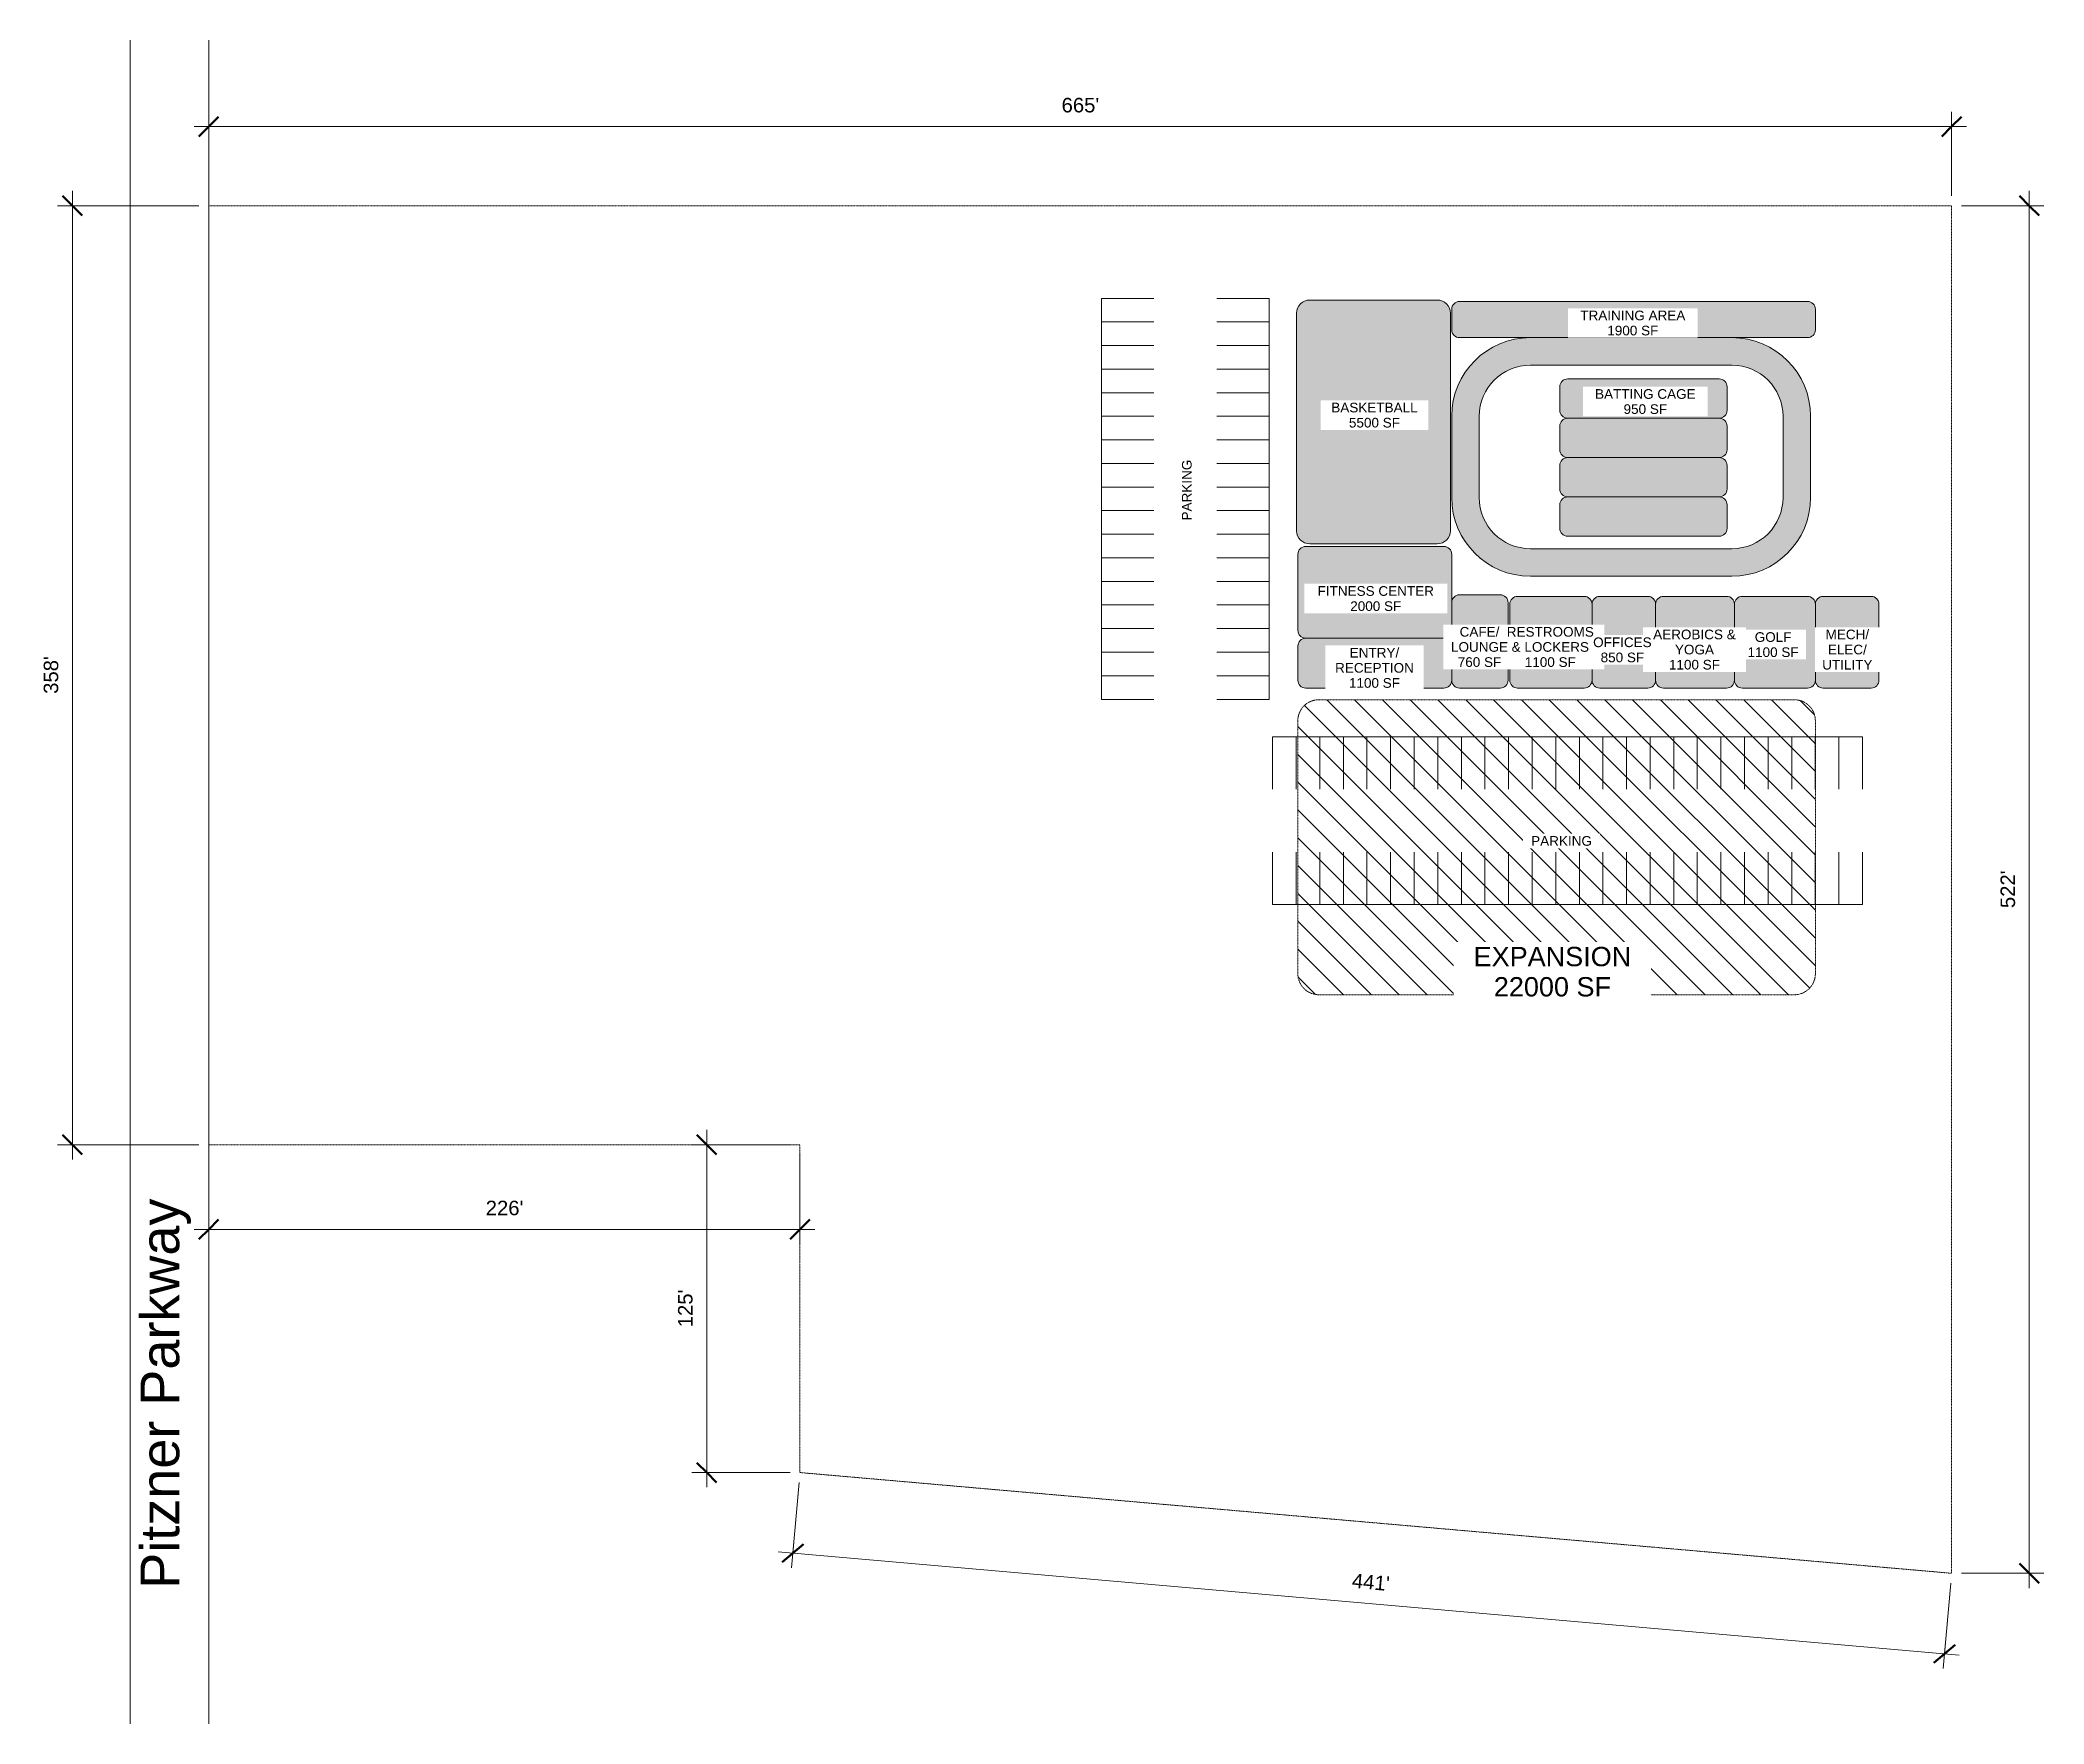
# Model space of a CAD drawing. Header units: inches. Extents: x -7427 to 42674, y -36022 to 16764.
# Drawn here: x -3704 to 5469, y -36022 to -28312 of the extents above; entities that cross this region are included whole.
import ezdxf

# ---------------------------------------------------------------- set-up
doc = ezdxf.new("R2010")
doc.units = ezdxf.units.IN
doc.header["$MEASUREMENT"] = 0
doc.linetypes.add('Hidden 1_8_', pattern=[0.1875, 0.125, -0.0625])
for name, color, linetype, lineweight in [('A-ANNO-DIMS', 211, 'Continuous', 9), ('A-ANNO-DIMS-720', 211, 'Continuous', 9), ('A-DETL-GENF', 92, 'Continuous', 9), ('A-DETL-HDLN', 90, 'Hidden 1_8_', 9), ('A-DETL-MEDM', 33, 'Continuous', 9), ('A-DETL-WIDE', 214, 'Continuous', 15), ('G-ANNO-TEXT', 231, 'Continuous', 9), ('L-SITE', 91, 'Continuous', 9)]:
    doc.layers.add(name, color=color, linetype=linetype, lineweight=lineweight)
doc.styles.add('Arial', font='arial.ttf', dxfattribs={"height": 44.258982})
doc.styles.add('Arial_1', font='arial.ttf', dxfattribs={"height": 88.517964})
doc.styles.add('Arial_2', font='arial.ttf', dxfattribs={"height": 66.388473})
doc.styles.add('Arial_3', font='arial.ttf', dxfattribs={"height": 177.035928})
doc.dimstyles.new('Linear_-_3_32__Arial', dxfattribs={"dimscale": 12, "dimtxt": 67.5, "dimasz": 7.5, "dimexe": 5.625, "dimexo": 3.75, "dimgap": 3.75, "dimtad": 1, "dimdec": 0, "dimrnd": 12, "dimzin": 1, "dimdsep": 46, "dimlunit": 4, "dimtxsty": 'Arial_2', "dimblk1": 'OBLIQUE', "dimblk2": 'OBLIQUE', "dimsah": 1, "dimcen": 0.09, "dimdle": 5.625, "dimazin": 0, "dimtfac": 1, "dimtdec": 4, "dimtix": 1, "dimtmove": 0, "dimatfit": 3, "dimfxl": 0, "dimtvp": 1, "dimfrac": 2, "dimtolj": 1, "dimtzin": 0, "dimarcsym": 0})

msp = doc.modelspace()

# ---------------------------------------------------------------- texts
at = {"layer": 'G-ANNO-TEXT', "color": 7, "insert": (1523.1, -30372.1), "char_height": 44.26, "width": 331.02, "attachment_point": 2, "rotation": 90, "line_spacing_factor": 0.938532, "style": 'Arial', "bg_fill": 3, "box_fill_scale": 1.25, "bg_fill_color": 0, "bg_fill_transparency": 0}
msp.add_mtext('PARKING', dxfattribs=at)

# ---------------------------------------------------------------- blocks, each defined once
blk = doc.blocks.new('Parking_Stall_Multiple - Parking_Stall_Multiple-256668-Level 1')
at = {"layer": 'L-SITE'}
for p, q in [((0, 2592), (0, 2700)), ((0, 2700), (240, 2700)), ((0, 2592), (240, 2592)), ((0, 2484.2), (0, 2592)), ((0, 2592), (240, 2592)), ((0, 2484), (240, 2484)), ((0, 2376), (0, 2484)), ((0, 2484), (240, 2484)), ((0, 2376), (240, 2376)), ((0, 2268), (0, 2376)), ((0, 2376), (240, 2376)), ((0, 2268), (240, 2268)), ((0, 2160), (0, 2268)), ((0, 2268), (240, 2268)), ((0, 2160), (240, 2160)), ((0, 2052), (0, 2160)), ((0, 2160), (240, 2160)), ((0, 2052), (240, 2052)), ((0, 1944), (0, 2052)), ((0, 2052), (240, 2052)), ((0, 1944), (240, 1944)), ((0, 1836), (0, 1944)), ((0, 1944), (240, 1944)), ((0, 1836), (240, 1836)), ((0, 1728), (0, 1836)), ((0, 1836), (240, 1836)), ((0, 1728), (240, 1728)), ((0, 1620), (0, 1728)), ((0, 1728), (240, 1728)), ((0, 1620), (240, 1620)), ((0, 1512), (0, 1620)), ((0, 1620), (240, 1620)), ((0, 1512), (240, 1512)), ((0, 1404), (0, 1512)), ((0, 1512), (240, 1512)), ((0, 1404), (240, 1404)), ((0, 1296), (0, 1404)), ((0, 1404), (240, 1404)), ((0, 1296), (240, 1296)), ((0, 1188), (0, 1296)), ((0, 1296), (240, 1296)), ((0, 1188), (240, 1188)), ((0, 1080), (0, 1188)), ((0, 1188), (240, 1188)), ((0, 1080), (240, 1080)), ((0, 972), (0, 1080)), ((0, 1080), (240, 1080)), ((0, 972), (240, 972)), ((0, 864), (0, 972)), ((0, 972), (240, 972)), ((0, 864), (240, 864)), ((0, 756), (0, 864)), ((0, 864), (240, 864)), ((0, 756), (240, 756)), ((0, 648), (0, 756)), ((0, 756), (240, 756)), ((0, 648), (240, 648)), ((0, 540), (0, 648)), ((0, 648), (240, 648)), ((0, 540), (240, 540)), ((0, 432), (0, 540)), ((0, 540), (240, 540)), ((0, 432), (240, 432)), ((0, 324), (0, 432)), ((0, 432), (240, 432)), ((0, 324), (240, 324)), ((0, 216), (0, 324)), ((0, 324), (240, 324)), ((0, 216), (240, 216)), ((0, 115.6), (0, 216)), ((0, 216), (240, 216)), ((0, 108), (0, 115.6)), ((0, 108), (240, 108)), ((0, 0), (0, 108)), ((0, 108), (240, 108)), ((0, 0), (240, 0))]:
    blk.add_line(p, q, dxfattribs=at)
blk = doc.blocks.new('Parking_Stall_Multiple - Parking_Stall_Multiple-256723-Level 1')
at = {"layer": 'L-SITE'}
for p, q in [((0, 0), (0, -108)), ((0, 0), (240, 0)), ((0, -108), (0, -115.6)), ((0, -108), (240, -108)), ((0, -108), (240, -108)), ((0, -115.6), (0, -216)), ((0, -216), (0, -324)), ((0, -216), (240, -216)), ((0, -216), (240, -216)), ((0, -324), (0, -432)), ((0, -324), (240, -324)), ((0, -324), (240, -324)), ((0, -432), (0, -540)), ((0, -432), (240, -432)), ((0, -432), (240, -432)), ((0, -540), (0, -648)), ((0, -540), (240, -540)), ((0, -540), (240, -540)), ((0, -648), (0, -756)), ((0, -648), (240, -648)), ((0, -648), (240, -648)), ((0, -756), (0, -864)), ((0, -756), (240, -756)), ((0, -756), (240, -756)), ((0, -864), (0, -972)), ((0, -864), (240, -864)), ((0, -864), (240, -864)), ((0, -972), (0, -1080)), ((0, -972), (240, -972)), ((0, -972), (240, -972)), ((0, -1080), (0, -1188)), ((0, -1080), (240, -1080)), ((0, -1080), (240, -1080)), ((0, -1188), (0, -1296)), ((0, -1188), (240, -1188)), ((0, -1188), (240, -1188)), ((0, -1296), (0, -1404)), ((0, -1296), (240, -1296)), ((0, -1296), (240, -1296)), ((0, -1404), (0, -1512)), ((0, -1404), (240, -1404)), ((0, -1404), (240, -1404)), ((0, -1512), (0, -1620)), ((0, -1512), (240, -1512)), ((0, -1512), (240, -1512)), ((0, -1620), (0, -1728)), ((0, -1620), (240, -1620)), ((0, -1620), (240, -1620)), ((0, -1728), (0, -1836)), ((0, -1728), (240, -1728)), ((0, -1728), (240, -1728)), ((0, -1836), (0, -1944)), ((0, -1836), (240, -1836)), ((0, -1836), (240, -1836)), ((0, -1944), (0, -2052)), ((0, -1944), (240, -1944)), ((0, -1944), (240, -1944)), ((0, -2052), (0, -2160)), ((0, -2052), (240, -2052)), ((0, -2052), (240, -2052)), ((0, -2160), (0, -2268)), ((0, -2160), (240, -2160)), ((0, -2160), (240, -2160)), ((0, -2268), (0, -2376)), ((0, -2268), (240, -2268)), ((0, -2268), (240, -2268)), ((0, -2376), (0, -2484)), ((0, -2376), (240, -2376)), ((0, -2376), (240, -2376)), ((0, -2484), (240, -2484)), ((0, -2484), (240, -2484)), ((0, -2484.2), (0, -2592)), ((0, -2592), (0, -2700)), ((0, -2592), (240, -2592)), ((0, -2592), (240, -2592)), ((0, -2700), (240, -2700))]:
    blk.add_line(p, q, dxfattribs=at)
blk = doc.blocks.new('Parking_Stall_Multiple - Parking_Stall_Multiple-251897-Level 1')
at = {"layer": 'L-SITE'}
for p, q in [((0, 1728), (0, 1836)), ((0, 1836), (240, 1836)), ((0, 1728), (240, 1728)), ((0, 1620), (0, 1728)), ((0, 1728), (240, 1728)), ((0, 1620), (240, 1620)), ((0, 1512), (0, 1620)), ((0, 1620), (240, 1620)), ((0, 1512), (240, 1512)), ((0, 1404), (0, 1512)), ((0, 1512), (240, 1512)), ((0, 1404), (240, 1404)), ((0, 1296), (0, 1404)), ((0, 1404), (240, 1404)), ((0, 1296), (240, 1296)), ((0, 1188), (0, 1296)), ((0, 1296), (240, 1296)), ((0, 1188), (240, 1188)), ((0, 1080), (0, 1188)), ((0, 1188), (240, 1188)), ((0, 1080), (240, 1080)), ((0, 972), (0, 1080)), ((0, 1080), (240, 1080)), ((0, 972), (240, 972)), ((0, 864), (0, 972)), ((0, 972), (240, 972)), ((0, 864), (240, 864)), ((0, 756), (0, 864)), ((0, 864), (240, 864)), ((0, 756), (240, 756)), ((0, 648), (0, 756)), ((0, 756), (240, 756)), ((0, 648), (240, 648)), ((0, 540), (0, 648)), ((0, 648), (240, 648)), ((0, 540), (240, 540)), ((0, 432), (0, 540)), ((0, 540), (240, 540)), ((0, 432), (240, 432)), ((0, 324), (0, 432)), ((0, 432), (240, 432)), ((0, 324), (240, 324)), ((0, 216), (0, 324)), ((0, 324), (240, 324)), ((0, 216), (240, 216)), ((0, 108), (0, 216)), ((0, 216), (240, 216)), ((0, 108), (240, 108)), ((0, 0), (0, 108)), ((0, 108), (240, 108)), ((0, 0), (240, 0))]:
    blk.add_line(p, q, dxfattribs=at)
blk = doc.blocks.new('Parking_Stall_Multiple - Parking_Stall_Multiple-251970-Level 1')
at = {"layer": 'L-SITE'}
for p, q in [((0, 0), (0, -108)), ((0, 0), (240, 0)), ((0, -108), (0, -216)), ((0, -108), (240, -108)), ((0, -108), (240, -108)), ((0, -216), (0, -324)), ((0, -216), (240, -216)), ((0, -216), (240, -216)), ((0, -324), (0, -432)), ((0, -324), (240, -324)), ((0, -324), (240, -324)), ((0, -432), (0, -540)), ((0, -432), (240, -432)), ((0, -432), (240, -432)), ((0, -540), (0, -648)), ((0, -540), (240, -540)), ((0, -540), (240, -540)), ((0, -648), (0, -756)), ((0, -648), (240, -648)), ((0, -648), (240, -648)), ((0, -756), (0, -864)), ((0, -756), (240, -756)), ((0, -756), (240, -756)), ((0, -864), (0, -972)), ((0, -864), (240, -864)), ((0, -864), (240, -864)), ((0, -972), (0, -1080)), ((0, -972), (240, -972)), ((0, -972), (240, -972)), ((0, -1080), (0, -1188)), ((0, -1080), (240, -1080)), ((0, -1080), (240, -1080)), ((0, -1188), (0, -1296)), ((0, -1188), (240, -1188)), ((0, -1188), (240, -1188)), ((0, -1296), (0, -1404)), ((0, -1296), (240, -1296)), ((0, -1296), (240, -1296)), ((0, -1404), (0, -1512)), ((0, -1404), (240, -1404)), ((0, -1404), (240, -1404)), ((0, -1512), (0, -1620)), ((0, -1512), (240, -1512)), ((0, -1512), (240, -1512)), ((0, -1620), (0, -1728)), ((0, -1620), (240, -1620)), ((0, -1620), (240, -1620)), ((0, -1728), (0, -1836)), ((0, -1728), (240, -1728)), ((0, -1728), (240, -1728)), ((0, -1836), (240, -1836))]:
    blk.add_line(p, q, dxfattribs=at)
blk = doc.blocks.new('DIMBLOCK10-Level 1')
at = {"layer": 'A-ANNO-DIMS-720'}
for p, q in [((5091.1, -29070.1), (5468.6, -29070.1)), ((5401.1, -29070.1), (5091.1, -29070.1)), ((5401.1, -29002.6), (5401.1, -35399.5)), ((5091.1, -35332), (5468.6, -35332)), ((5401.1, -35332), (5091.1, -35332))]:
    blk.add_line(p, q, dxfattribs=at)
at = {"layer": 'A-ANNO-DIMS-720', "lineweight": 50}
for p, q in [((5401.1, -29070.1), (5356.1, -29025.1)), ((5401.1, -29070.1), (5446.1, -29115.1)), ((5401.1, -35332), (5356.1, -35287)), ((5401.1, -35332), (5446.1, -35377))]:
    blk.add_line(p, q, dxfattribs=at)
at = {"layer": 'A-ANNO-DIMS-720', "color": 0, "insert": (5269.9, -32286.2), "char_height": 66.39, "width": 204.369, "attachment_point": 1, "rotation": 90, "line_spacing_factor": 0.938532, "style": 'Arial_2', "bg_fill": 3, "box_fill_scale": 1.25, "bg_fill_color": 0, "bg_fill_transparency": 0}
blk.add_mtext("522'", dxfattribs=at)
blk = doc.blocks.new('_Oblique')
at = {"color": 0, "linetype": 'ByBlock', "lineweight": -2}
blk.add_line((-0.5, -0.5), (0.5, 0.5), dxfattribs=at)
blk = doc.blocks.new('DIMBLOCK11-Level 1')
at = {"layer": 'A-ANNO-DIMS-720'}
for p, q in [((-229.5, -34915.6), (-263.8, -35306.8)), ((-257.9, -35239.5), (-229.5, -34915.6)), ((-325.1, -35233.7), (5081.1, -35706.6)), ((5042.2, -35376.8), (5008, -35768)), ((5013.8, -35700.8), (5042.2, -35376.8))]:
    blk.add_line(p, q, dxfattribs=at)
at = {"layer": 'A-ANNO-DIMS-720', "lineweight": 50}
for p, q in [((-257.9, -35239.5), (-209.1, -35198.6)), ((-257.9, -35239.5), (-306.6, -35280.5)), ((5013.8, -35700.8), (5062.6, -35659.9)), ((5013.8, -35700.8), (4965.1, -35741.7))]:
    blk.add_line(p, q, dxfattribs=at)
at = {"layer": 'A-ANNO-DIMS-720', "color": 0, "insert": (2304.6, -35332.1), "char_height": 66.39, "width": 204.369, "attachment_point": 1, "rotation": 355, "line_spacing_factor": 0.938532, "style": 'Arial_2', "bg_fill": 3, "box_fill_scale": 1.25, "bg_fill_color": 0, "bg_fill_transparency": 0}
blk.add_mtext("441'", dxfattribs=at)
blk = doc.blocks.new('DIMBLOCK12-Level 1')
at = {"layer": 'A-ANNO-DIMS-720'}
for p, q in [((-270.6, -33369.7), (-719.9, -33369.7)), ((-652.4, -34938.2), (-652.4, -33302.2)), ((-652.4, -33369.7), (-270.6, -33369.7)), ((-270.6, -34870.7), (-719.9, -34870.7)), ((-652.4, -34870.7), (-270.6, -34870.7))]:
    blk.add_line(p, q, dxfattribs=at)
at = {"layer": 'A-ANNO-DIMS-720', "lineweight": 50}
for p, q in [((-652.4, -33369.7), (-697.4, -33324.7)), ((-652.4, -33369.7), (-607.4, -33414.7)), ((-652.4, -34870.7), (-697.4, -34825.7)), ((-652.4, -34870.7), (-607.4, -34915.7))]:
    blk.add_line(p, q, dxfattribs=at)
at = {"layer": 'A-ANNO-DIMS-720', "color": 0, "insert": (-783.6, -34205.4), "char_height": 66.39, "width": 204.369, "attachment_point": 1, "rotation": 90, "line_spacing_factor": 0.938532, "style": 'Arial_2', "bg_fill": 3, "box_fill_scale": 1.25, "bg_fill_color": 0, "bg_fill_transparency": 0}
blk.add_mtext("125'", dxfattribs=at)
blk = doc.blocks.new('DIMBLOCK55-Level 1')
at = {"layer": 'A-ANNO-DIMS-720'}
for p, q in [((-2931.6, -33414.7), (-2931.6, -33824.7)), ((-2931.6, -33757.2), (-2931.6, -33414.7)), ((-225.6, -33414.7), (-225.6, -33824.7)), ((-225.6, -33757.2), (-225.6, -33414.7)), ((-158.1, -33757.2), (-2999.1, -33757.2))]:
    blk.add_line(p, q, dxfattribs=at)
at = {"layer": 'A-ANNO-DIMS-720', "lineweight": 50}
for p, q in [((-2931.6, -33757.2), (-2886.6, -33712.2)), ((-225.6, -33757.2), (-180.6, -33712.2)), ((-2931.6, -33757.2), (-2976.6, -33802.2)), ((-225.6, -33757.2), (-270.6, -33802.2))]:
    blk.add_line(p, q, dxfattribs=at)
at = {"layer": 'A-ANNO-DIMS-720', "color": 0, "insert": (-1663.8, -33626.1), "char_height": 66.39, "width": 204.369, "attachment_point": 1, "line_spacing_factor": 0.938532, "style": 'Arial_2', "bg_fill": 3, "box_fill_scale": 1.25, "bg_fill_color": 0, "bg_fill_transparency": 0}
blk.add_mtext("226'", dxfattribs=at)
blk = doc.blocks.new('DIMBLOCK56-Level 1')
at = {"layer": 'A-ANNO-DIMS-720'}
for p, q in [((-2999.1, -28707.4), (5113.6, -28707.4)), ((-2931.6, -29025.1), (-2931.6, -28639.9)), ((-2931.6, -28707.4), (-2931.6, -29025.1)), ((5046.1, -29025.1), (5046.1, -28639.9)), ((5046.1, -28707.4), (5046.1, -29025.1))]:
    blk.add_line(p, q, dxfattribs=at)
at = {"layer": 'A-ANNO-DIMS-720', "lineweight": 50}
for p, q in [((-2931.6, -28707.4), (-2976.6, -28752.4)), ((-2931.6, -28707.4), (-2886.6, -28662.4)), ((5046.1, -28707.4), (5001.1, -28752.4)), ((5046.1, -28707.4), (5091.1, -28662.4))]:
    blk.add_line(p, q, dxfattribs=at)
at = {"layer": 'A-ANNO-DIMS-720', "color": 0, "insert": (972.1, -28576.3), "char_height": 66.39, "width": 204.369, "attachment_point": 1, "line_spacing_factor": 0.938532, "style": 'Arial_2', "bg_fill": 3, "box_fill_scale": 1.25, "bg_fill_color": 0, "bg_fill_transparency": 0}
blk.add_mtext("665'", dxfattribs=at)
blk = doc.blocks.new('DIMBLOCK57-Level 1')
at = {"layer": 'A-ANNO-DIMS-720'}
for p, q in [((-2976.6, -29070.1), (-3623.5, -29070.1)), ((-3556, -29002.6), (-3556, -33437.2)), ((-3556, -29070.1), (-2976.6, -29070.1)), ((-2976.6, -33369.7), (-3623.5, -33369.7)), ((-3556, -33369.7), (-2976.6, -33369.7))]:
    blk.add_line(p, q, dxfattribs=at)
at = {"layer": 'A-ANNO-DIMS-720', "lineweight": 50}
for p, q in [((-3556, -29070.1), (-3601, -29025.1)), ((-3556, -29070.1), (-3511, -29115.1)), ((-3556, -33369.7), (-3601, -33324.7)), ((-3556, -33369.7), (-3511, -33414.7))]:
    blk.add_line(p, q, dxfattribs=at)
at = {"layer": 'A-ANNO-DIMS-720', "color": 0, "insert": (-3687.1, -31305), "char_height": 66.39, "width": 204.369, "attachment_point": 1, "rotation": 90, "line_spacing_factor": 0.938532, "style": 'Arial_2', "bg_fill": 3, "box_fill_scale": 1.25, "bg_fill_color": 0, "bg_fill_transparency": 0}
blk.add_mtext("358'", dxfattribs=at)

# ---------------------------------------------------------------- hatches: boundary and pattern name
at = {"layer": 'A-DETL-GENF'}
for color, points in [(253, [(2691.8, -30618.4), (2697, -30618.2), (2702.2, -30617.5), (2707.3, -30616.4), (2712.3, -30614.8), (2717.1, -30612.8), (2721.8, -30610.4), (2726.2, -30607.6), (2730.4, -30604.4), (2734.2, -30600.8), (2737.8, -30597), (2740.9, -30592.8), (2743.8, -30588.4), (2746.2, -30583.8), (2748.2, -30578.9), (2749.7, -30573.9), (2750.9, -30568.8), (2751.6, -30563.6), (2751.8, -30558.4), (2751.6, -29556.8), (2750.9, -29551.6), (2749.7, -29546.5), (2748.2, -29541.5), (2746.2, -29536.7), (2743.8, -29532), (2740.9, -29527.6), (2737.8, -29523.5), (2734.2, -29519.6), (2730.4, -29516.1), (2726.2, -29512.9), (2721.8, -29510.1), (2717.1, -29507.7), (2712.3, -29505.7), (2707.3, -29504.1), (2702.2, -29503), (2697, -29502.3), (2691.8, -29502), (2102.4, -29502.3), (2097.2, -29503), (2092.1, -29504.1), (2087.1, -29505.7), (2082.3, -29507.7), (2077.7, -29510.1), (2073.2, -29512.9), (2069.1, -29516.1), (2065.2, -29519.6), (2061.7, -29523.5), (2058.5, -29527.6), (2055.7, -29532), (2053.3, -29536.7), (2051.3, -29541.5), (2049.7, -29546.5), (2048.6, -29551.6), (2047.9, -29556.8), (2047.7, -29562), (2047.9, -30563.6), (2048.6, -30568.8), (2049.7, -30573.9), (2051.3, -30578.9), (2053.3, -30583.8), (2055.7, -30588.4), (2058.5, -30592.8), (2061.7, -30597), (2065.2, -30600.8), (2069.1, -30604.4), (2073.2, -30607.6), (2077.7, -30610.4), (2082.3, -30612.8), (2087.1, -30614.8), (2092.1, -30616.4), (2097.2, -30617.5), (2102.4, -30618.2), (2107.7, -30618.4), (2573.4, -30618.4)]), (253, [(3867.7, -29674.2), (4390.3, -29674), (4394.3, -29673.3), (4398.2, -29672.2), (4401.9, -29670.7), (4405.4, -29668.7), (4408.7, -29666.4), (4411.7, -29663.7), (4414.4, -29660.7), (4416.8, -29657.4), (4418.7, -29653.9), (4420.3, -29650.1), (4421.4, -29646.3), (4422, -29642.3), (4422.3, -29638.2), (4422, -29540.2), (4421.4, -29536.2), (4420.3, -29532.3), (4418.7, -29528.6), (4416.8, -29525.1), (4414.4, -29521.8), (4411.7, -29518.8), (4408.7, -29516.1), (4405.4, -29513.8), (4401.9, -29511.8), (4398.2, -29510.3), (4394.3, -29509.1), (4390.3, -29508.5), (4386.3, -29508.2), (2789.7, -29508.5), (2785.8, -29509.1), (2781.9, -29510.3), (2778.1, -29511.8), (2774.6, -29513.8), (2771.3, -29516.1), (2768.3, -29518.8), (2765.6, -29521.8), (2763.3, -29525.1), (2761.3, -29528.6), (2759.8, -29532.3), (2758.7, -29536.2), (2758, -29540.2), (2757.8, -29544.2), (2758, -29642.3), (2758.7, -29646.3), (2759.8, -29650.1), (2761.3, -29653.9), (2763.3, -29657.4), (2765.6, -29660.7), (2768.3, -29663.7), (2771.3, -29666.4), (2774.6, -29668.7), (2778.1, -29670.7), (2781.9, -29672.2), (2785.8, -29673.3), (2789.7, -29674), (2793.8, -29674.2), (3436.3, -29674.2)]), (253, [(3867.7, -30043.2), (3986.5, -30042.9), (3990.5, -30042.3), (3994.4, -30041.1), (3998.1, -30039.6), (4001.7, -30037.6), (4005, -30035.3), (4008, -30032.6), (4010.7, -30029.6), (4013, -30026.3), (4015, -30022.8), (4016.5, -30019), (4017.6, -30015.2), (4018.3, -30011.2), (4018.5, -30007.2), (4018.3, -29895), (4017.6, -29891.1), (4016.5, -29887.2), (4015, -29883.5), (4013, -29879.9), (4010.7, -29876.6), (4008, -29873.6), (4005, -29870.9), (4001.7, -29868.6), (3998.1, -29866.6), (3994.4, -29865.1), (3990.5, -29864), (3986.5, -29863.3), (3982.5, -29863.1), (3284.7, -29863.3), (3280.7, -29864), (3276.9, -29865.1), (3273.1, -29866.6), (3269.6, -29868.6), (3266.3, -29870.9), (3263.3, -29873.6), (3260.6, -29876.6), (3258.3, -29879.9), (3256.3, -29883.5), (3254.8, -29887.2), (3253.6, -29891.1), (3253, -29895), (3252.7, -29899.1), (3253, -30011.2), (3253.6, -30015.2), (3254.8, -30019), (3256.3, -30022.8), (3258.3, -30026.3), (3260.6, -30029.6), (3263.3, -30032.6), (3266.3, -30035.3), (3269.6, -30037.6), (3273.1, -30039.6), (3276.9, -30041.1), (3280.7, -30042.3), (3284.7, -30042.9), (3288.7, -30043.2), (3436.3, -30043.2)]), (253, [(3982.5, -30223.2), (3986.5, -30223), (3990.5, -30222.3), (3994.4, -30221.2), (3998.1, -30219.7), (4001.7, -30217.7), (4005, -30215.4), (4008, -30212.7), (4010.7, -30209.7), (4013, -30206.4), (4015, -30202.9), (4016.5, -30199.1), (4017.6, -30195.3), (4018.3, -30191.3), (4018.5, -30187.2), (4018.3, -30075.1), (4017.6, -30071.1), (4016.5, -30067.3), (4015, -30063.5), (4013, -30060), (4010.7, -30056.7), (4008, -30053.7), (4005, -30051), (4001.7, -30048.7), (3998.1, -30046.7), (3994.4, -30045.2), (3990.5, -30044.1), (3986.5, -30043.4), (3982.5, -30043.2), (3284.7, -30043.4), (3280.7, -30044.1), (3276.9, -30045.2), (3273.1, -30046.7), (3269.6, -30048.7), (3266.3, -30051), (3263.3, -30053.7), (3260.6, -30056.7), (3258.3, -30060), (3256.3, -30063.5), (3254.8, -30067.3), (3253.6, -30071.1), (3253, -30075.1), (3252.7, -30082), (3253, -30191.3), (3253.6, -30195.3), (3254.8, -30199.1), (3256.3, -30202.9), (3258.3, -30206.4), (3260.6, -30209.7), (3263.3, -30212.7), (3266.3, -30215.4), (3269.6, -30217.7), (3273.1, -30219.7), (3276.9, -30221.2), (3280.7, -30222.3), (3284.7, -30223), (3288.7, -30223.2), (3867.7, -30223.2)]), (253, [(3982.5, -30403.3), (3986.5, -30403.1), (3990.5, -30402.4), (3994.4, -30401.3), (3998.1, -30399.8), (4001.7, -30397.8), (4005, -30395.5), (4008, -30392.8), (4010.7, -30389.8), (4013, -30386.5), (4015, -30382.9), (4016.5, -30379.2), (4017.6, -30375.3), (4018.3, -30371.4), (4018.5, -30367.3), (4018.3, -30255.2), (4017.6, -30251.2), (4016.5, -30247.4), (4015, -30243.6), (4013, -30240.1), (4010.7, -30236.8), (4008, -30233.8), (4005, -30231.1), (4001.7, -30228.8), (3998.1, -30226.8), (3994.4, -30225.3), (3990.5, -30224.1), (3986.5, -30223.5), (3982.5, -30223.2), (3284.7, -30223.5), (3280.7, -30224.1), (3276.9, -30225.3), (3273.1, -30226.8), (3269.6, -30228.8), (3266.3, -30231.1), (3263.3, -30233.8), (3260.6, -30236.8), (3258.3, -30240.1), (3256.3, -30243.6), (3254.8, -30247.4), (3253.6, -30251.2), (3253, -30255.2), (3252.7, -30259.2), (3253, -30371.4), (3253.6, -30375.3), (3254.8, -30379.2), (3256.3, -30382.9), (3258.3, -30386.5), (3260.6, -30389.8), (3263.3, -30392.8), (3266.3, -30395.5), (3269.6, -30397.8), (3273.1, -30399.8), (3276.9, -30401.3), (3280.7, -30402.4), (3284.7, -30403.1), (3288.7, -30403.3), (3867.7, -30403.3)]), (253, [(3867.7, -30583.4), (3986.5, -30583.2), (3990.5, -30582.5), (3994.4, -30581.4), (3998.1, -30579.8), (4001.7, -30577.9), (4005, -30575.6), (4008, -30572.9), (4010.7, -30569.9), (4013, -30566.6), (4015, -30563), (4016.5, -30559.3), (4017.6, -30555.4), (4018.3, -30551.4), (4018.5, -30547.4), (4018.3, -30435.3), (4017.6, -30431.3), (4016.5, -30427.4), (4015, -30423.7), (4013, -30420.2), (4010.7, -30416.9), (4008, -30413.9), (4005, -30411.2), (4001.7, -30408.8), (3998.1, -30406.9), (3994.4, -30405.3), (3990.5, -30404.2), (3986.5, -30403.6), (3982.5, -30403.3), (3284.7, -30403.6), (3280.7, -30404.2), (3276.9, -30405.3), (3273.1, -30406.9), (3269.6, -30408.8), (3266.3, -30411.2), (3263.3, -30413.9), (3260.6, -30416.9), (3258.3, -30420.2), (3256.3, -30423.7), (3254.8, -30427.4), (3253.6, -30431.3), (3253, -30435.3), (3252.7, -30439.3), (3253, -30551.4), (3253.6, -30555.4), (3254.8, -30559.3), (3256.3, -30563), (3258.3, -30566.6), (3260.6, -30569.9), (3263.3, -30572.9), (3266.3, -30575.6), (3269.6, -30577.9), (3273.1, -30579.8), (3276.9, -30581.4), (3280.7, -30582.5), (3284.7, -30583.2), (3288.7, -30583.4), (3436.3, -30583.4)]), (253, [(2573.4, -31050.5), (2725.8, -31050.3), (2729.8, -31049.6), (2733.7, -31048.5), (2737.4, -31046.9), (2740.9, -31045), (2744.2, -31042.6), (2747.2, -31039.9), (2749.9, -31036.9), (2752.2, -31033.6), (2754.2, -31030.1), (2755.7, -31026.4), (2756.9, -31022.5), (2757.5, -31018.5), (2757.8, -31014.5), (2757.5, -30662.3), (2756.9, -30658.3), (2755.7, -30654.5), (2754.2, -30650.7), (2752.2, -30647.2), (2749.9, -30643.9), (2747.2, -30640.9), (2744.2, -30638.2), (2740.9, -30635.9), (2737.4, -30633.9), (2733.7, -30632.4), (2729.8, -30631.3), (2725.8, -30630.6), (2721.8, -30630.4), (2085.6, -30630.6), (2081.6, -30631.3), (2077.7, -30632.4), (2074, -30633.9), (2070.5, -30635.9), (2067.2, -30638.2), (2064.2, -30640.9), (2061.5, -30643.9), (2059.2, -30647.2), (2057.2, -30650.7), (2055.7, -30654.5), (2054.5, -30658.3), (2053.9, -30662.3), (2053.6, -30666.4), (2053.9, -31018.5), (2054.5, -31022.5), (2055.7, -31026.4), (2057.2, -31030.1), (2059.2, -31033.6), (2061.5, -31036.9), (2064.2, -31039.9), (2067.2, -31042.6), (2070.5, -31045), (2074, -31046.9), (2077.7, -31048.5), (2081.6, -31049.6), (2085.6, -31050.3), (2089.6, -31050.5), (2142, -31050.5)]), (153, [(2979.8, -31278.9), (2983.8, -31278.7), (2987.8, -31278), (2991.7, -31276.9), (2995.4, -31275.3), (2998.9, -31273.4), (3002.2, -31271), (3005.2, -31268.4), (3007.9, -31265.3), (3010.2, -31262.1), (3012.2, -31258.5), (3013.7, -31254.8), (3014.9, -31250.9), (3015.5, -31246.9), (3015.8, -31242.9), (3015.5, -30883.4), (3014.9, -30879.5), (3013.7, -30875.6), (3012.2, -30871.8), (3010.2, -30868.3), (3007.9, -30865), (3004.8, -30861.7), (3002.2, -30859.3), (2998.9, -30857), (2995.4, -30855), (2991.7, -30853.5), (2987.8, -30852.4), (2983.8, -30851.7), (2979.8, -30851.5), (2789.7, -30851.7), (2785.8, -30852.4), (2781.9, -30853.5), (2778.1, -30855), (2774.6, -30857), (2771.3, -30859.3), (2768.3, -30862), (2765.6, -30865), (2763.3, -30868.3), (2761.3, -30871.8), (2759.8, -30875.6), (2758.7, -30879.5), (2758, -30883.4), (2757.8, -30887.5), (2758, -31246.9), (2758.7, -31250.9), (2759.8, -31254.8), (2761.3, -31258.5), (2763.3, -31262.1), (2765.6, -31265.3), (2768.3, -31268.4), (2771.3, -31271), (2774.6, -31273.4), (2778.1, -31275.3), (2781.9, -31276.9), (2785.8, -31278), (2789.7, -31278.7), (2793.8, -31278.9)]), (31, [(3364, -31278.9), (3368, -31278.7), (3372, -31278), (3375.9, -31276.9), (3379.6, -31275.3), (3383.2, -31273.4), (3386.5, -31271), (3389.5, -31268.4), (3392.2, -31265.3), (3394.5, -31262.1), (3396.4, -31258.5), (3398, -31254.8), (3399.1, -31250.9), (3399.8, -31246.9), (3400, -31242.9), (3399.8, -30890.7), (3399.1, -30886.8), (3398, -30882.9), (3396.4, -30879.2), (3394.5, -30875.6), (3392.2, -30872.3), (3389.5, -30869.3), (3386.5, -30866.6), (3383.2, -30864.3), (3379.6, -30862.3), (3375.9, -30860.8), (3372, -30859.7), (3368, -30859), (3364, -30858.8), (3055.4, -30859), (3051.4, -30859.7), (3047.5, -30860.8), (3043.8, -30862.3), (3040.3, -30864.3), (3037, -30866.6), (3034, -30869.3), (3031.3, -30872.3), (3028.9, -30875.6), (3027, -30879.2), (3025.4, -30882.9), (3024.3, -30886.8), (3023.6, -30890.7), (3023.4, -30894.8), (3023.6, -31246.9), (3024.3, -31250.9), (3025.4, -31254.8), (3027, -31258.5), (3028.9, -31262.1), (3031.3, -31265.3), (3034, -31268.4), (3037, -31271), (3040.3, -31273.4), (3043.8, -31275.3), (3047.5, -31276.9), (3051.4, -31278), (3055.4, -31278.7), (3059.4, -31278.9), (3220.6, -31278.9)]), (253, [(3655.3, -31278.9), (3659.4, -31278.7), (3663.3, -31278), (3667.2, -31276.9), (3670.9, -31275.3), (3674.5, -31273.4), (3677.8, -31271), (3680.8, -31268.4), (3683.5, -31265.3), (3685.8, -31262.1), (3687.8, -31258.5), (3689.3, -31254.8), (3690.4, -31250.9), (3691.1, -31246.9), (3691.3, -31242.9), (3691.1, -30890.7), (3690.4, -30886.8), (3689.3, -30882.9), (3687.8, -30879.2), (3685.8, -30875.6), (3683.5, -30872.3), (3680.8, -30869.3), (3677.8, -30866.6), (3674.5, -30864.3), (3670.9, -30862.3), (3667.2, -30860.8), (3663.3, -30859.7), (3659.4, -30859), (3655.3, -30858.8), (3432, -30859), (3428, -30859.7), (3424.1, -30860.8), (3420.4, -30862.3), (3416.9, -30864.3), (3413.6, -30866.6), (3410.6, -30869.3), (3407.9, -30872.3), (3405.5, -30875.6), (3403.6, -30879.2), (3402, -30882.9), (3400.9, -30886.8), (3400.2, -30890.7), (3400, -30894.8), (3400.2, -31246.9), (3400.9, -31250.9), (3402, -31254.8), (3403.6, -31258.5), (3405.5, -31262.1), (3407.9, -31265.3), (3410.6, -31268.4), (3413.6, -31271), (3416.9, -31273.4), (3420.4, -31275.3), (3424.1, -31276.9), (3428, -31278), (3432, -31278.7), (3436.3, -31278.9)]), (253, [(4016.1, -31278.9), (4020.1, -31278.7), (4024.1, -31278), (4028, -31276.9), (4031.7, -31275.3), (4035.2, -31273.4), (4038.5, -31271), (4041.5, -31268.4), (4044.2, -31265.3), (4046.6, -31262.1), (4048.5, -31258.5), (4050.1, -31254.8), (4051.2, -31250.9), (4051.8, -31246.9), (4052.1, -31242.9), (4051.8, -30890.7), (4051.2, -30886.8), (4050.1, -30882.9), (4048.5, -30879.2), (4046.6, -30875.6), (4044.2, -30872.3), (4041.5, -30869.3), (4038.5, -30866.6), (4035.2, -30864.3), (4031.7, -30862.3), (4028, -30860.8), (4024.1, -30859.7), (4020.1, -30859), (4016.1, -30858.8), (3723.3, -30859), (3719.3, -30859.7), (3715.4, -30860.8), (3711.7, -30862.3), (3708.2, -30864.3), (3704.9, -30866.6), (3701.9, -30869.3), (3699.2, -30872.3), (3696.8, -30875.6), (3694.9, -30879.2), (3693.3, -30882.9), (3692.2, -30886.8), (3691.6, -30890.7), (3691.3, -30894.8), (3691.6, -31246.9), (3692.2, -31250.9), (3693.3, -31254.8), (3694.9, -31258.5), (3696.8, -31262.1), (3699.2, -31265.3), (3701.9, -31268.4), (3704.9, -31271), (3708.2, -31273.4), (3711.7, -31275.3), (3715.4, -31276.9), (3719.3, -31278), (3723.3, -31278.7), (3727.3, -31278.9), (3867.7, -31278.9)]), (253, [(4386.3, -31278.9), (4390.3, -31278.7), (4394.3, -31278), (4398.2, -31276.9), (4401.9, -31275.3), (4405.4, -31273.4), (4408.7, -31271), (4411.7, -31268.4), (4414.4, -31265.3), (4416.8, -31262.1), (4418.7, -31258.5), (4420.3, -31254.8), (4421.4, -31250.9), (4422, -31246.9), (4422.3, -31242.9), (4422, -30890.7), (4421.4, -30886.8), (4420.3, -30882.9), (4418.7, -30879.2), (4416.8, -30875.6), (4414.4, -30872.3), (4411.7, -30869.3), (4408.7, -30866.6), (4405.4, -30864.3), (4401.9, -30862.3), (4398.2, -30860.8), (4394.3, -30859.7), (4390.3, -30859), (4386.3, -30858.8), (4084, -30859), (4080.1, -30859.7), (4076.2, -30860.8), (4072.5, -30862.3), (4068.9, -30864.3), (4065.6, -30866.6), (4062.6, -30869.3), (4059.9, -30872.3), (4057.6, -30875.6), (4055.6, -30879.2), (4054.1, -30882.9), (4053, -30886.8), (4052.3, -30890.7), (4052.1, -30894.8), (4052.3, -31246.9), (4053, -31250.9), (4054.1, -31254.8), (4055.6, -31258.5), (4057.6, -31262.1), (4059.9, -31265.3), (4062.6, -31268.4), (4065.6, -31271), (4068.9, -31273.4), (4072.5, -31275.3), (4076.2, -31276.9), (4080.1, -31278), (4084, -31278.7), (4088.1, -31278.9), (4299.1, -31278.9)]), (8, [(4514.8, -31278.9), (4681.6, -31278.7), (4685.6, -31278), (4689.5, -31276.9), (4693.2, -31275.3), (4696.7, -31273.4), (4700, -31271), (4703, -31268.4), (4705.7, -31265.3), (4708.1, -31262.1), (4710, -31258.5), (4711.6, -31254.8), (4712.7, -31250.9), (4713.4, -31246.9), (4713.6, -31242.9), (4713.4, -30890.7), (4712.7, -30886.8), (4711.6, -30882.9), (4710, -30879.2), (4708.1, -30875.6), (4705.7, -30872.3), (4703, -30869.3), (4700, -30866.6), (4696.7, -30864.3), (4693.2, -30862.3), (4689.5, -30860.8), (4685.6, -30859.7), (4681.6, -30859), (4677.6, -30858.8), (4454.2, -30859), (4450.3, -30859.7), (4446.4, -30860.8), (4442.7, -30862.3), (4439.1, -30864.3), (4435.8, -30866.6), (4432.8, -30869.3), (4430.1, -30872.3), (4427.8, -30875.6), (4425.8, -30879.2), (4424.3, -30882.9), (4423.2, -30886.8), (4422.5, -30890.7), (4422.3, -30894.8), (4422.5, -31246.9), (4423.2, -31250.9), (4424.3, -31254.8), (4425.8, -31258.5), (4427.8, -31262.1), (4430.1, -31265.3), (4432.8, -31268.4), (4435.8, -31271), (4439.1, -31273.4), (4442.7, -31275.3), (4446.4, -31276.9), (4450.3, -31278), (4454.2, -31278.7), (4458.3, -31278.9)]), (153, [(2573.4, -31278.9), (2725.8, -31278.7), (2729.8, -31278), (2733.7, -31276.9), (2737.4, -31275.3), (2740.9, -31273.4), (2744.2, -31271), (2747.2, -31268.4), (2749.9, -31265.3), (2752.2, -31262.1), (2754.2, -31258.5), (2755.7, -31254.8), (2756.9, -31250.9), (2757.5, -31246.9), (2757.8, -31242.9), (2757.5, -31082.5), (2756.9, -31078.5), (2755.7, -31074.6), (2754.2, -31070.9), (2752.2, -31067.3), (2749.9, -31064), (2747.2, -31061), (2744.2, -31058.3), (2740.9, -31056), (2737.4, -31054), (2733.7, -31052.5), (2729.8, -31051.4), (2725.8, -31050.7), (2721.8, -31050.5), (2085.6, -31050.7), (2081.6, -31051.4), (2077.7, -31052.5), (2074, -31054), (2070.5, -31056), (2067.2, -31058.3), (2064.2, -31061), (2061.5, -31064), (2059.2, -31067.3), (2057.2, -31070.9), (2055.7, -31074.6), (2054.5, -31078.5), (2053.9, -31082.5), (2053.6, -31086.5), (2053.9, -31246.9), (2054.5, -31250.9), (2055.7, -31254.8), (2057.2, -31258.5), (2059.2, -31262.1), (2061.5, -31265.3), (2064.2, -31268.4), (2067.2, -31271), (2070.5, -31273.4), (2074, -31275.3), (2077.7, -31276.9), (2081.6, -31278), (2085.6, -31278.7), (2089.6, -31278.9), (2142, -31278.9)])]:
    msp.add_hatch(color=color, dxfattribs=at).paths.add_polyline_path(points, flags=0)
h = msp.add_hatch(color=253, dxfattribs=at)
h.paths.add_polyline_path([(3220.6, -30766.5), (4053.4, -30766.2), (4066.6, -30765.5), (4079.7, -30764.3), (4092.7, -30762.7), (4105.7, -30760.5), (4118.6, -30757.9), (4131.4, -30754.8), (4144, -30751.2), (4156.5, -30747.2), (4168.9, -30742.7), (4181.1, -30737.8), (4193.1, -30732.4), (4204.9, -30726.6), (4216.5, -30720.4), (4227.8, -30713.8), (4238.9, -30706.7), (4249.8, -30699.3), (4260.3, -30691.4), (4270.6, -30683.2), (4280.5, -30674.6), (4290.2, -30665.7), (4299.5, -30656.4), (4308.4, -30646.7), (4317, -30636.8), (4325.2, -30626.5), (4333.1, -30616), (4340.5, -30605.1), (4347.6, -30594), (4354.2, -30582.7), (4360.5, -30571.1), (4366.3, -30559.3), (4371.6, -30547.3), (4376.5, -30535.1), (4381, -30522.7), (4385, -30510.2), (4388.6, -30497.5), (4391.7, -30484.8), (4394.3, -30471.9), (4396.5, -30458.9), (4398.1, -30445.9), (4399.3, -30432.8), (4400.1, -30419.6), (4400.3, -30406.5), (4400.1, -30021.1), (4399.3, -30008), (4398.1, -29994.9), (4396.5, -29981.8), (4394.3, -29968.9), (4391.7, -29956), (4388.6, -29943.2), (4385, -29930.5), (4381, -29918), (4376.5, -29905.6), (4371.6, -29893.4), (4366.3, -29881.4), (4360.5, -29869.6), (4352.4, -29855), (4347.6, -29846.7), (4340.5, -29835.6), (4333.1, -29824.8), (4325.2, -29814.2), (4317, -29804), (4308.4, -29794), (4299.1, -29784), (4290.2, -29775.1), (4280.5, -29766.1), (4270.6, -29757.5), (4260.3, -29749.3), (4249.8, -29741.5), (4238.9, -29734), (4227.8, -29726.9), (4216.5, -29720.3), (4204.9, -29714.1), (4193.1, -29708.3), (4181.1, -29702.9), (4168.9, -29698), (4156.5, -29693.5), (4144, -29689.5), (4131.4, -29685.9), (4118.6, -29682.9), (4105.7, -29680.2), (4092.7, -29678.1), (4079.7, -29676.4), (4066.6, -29675.2), (4053.4, -29674.5), (4040.3, -29674.2), (3104.6, -29674.5), (3091.5, -29675.2), (3078.4, -29676.4), (3065.3, -29678.1), (3052.4, -29680.2), (3039.5, -29682.9), (3026.7, -29685.9), (3014, -29689.5), (3001.5, -29693.5), (2989.2, -29698), (2977, -29702.9), (2965, -29708.3), (2953.2, -29714.1), (2941.6, -29720.3), (2930.2, -29726.9), (2919.1, -29734), (2908.3, -29741.5), (2897.7, -29749.3), (2887.5, -29757.5), (2877.5, -29766.1), (2867.9, -29775.1), (2858.6, -29784.4), (2849.6, -29794), (2841.1, -29804), (2832.8, -29814.2), (2825, -29824.8), (2817.5, -29835.6), (2810.5, -29846.7), (2803.8, -29858), (2797.6, -29869.6), (2791.8, -29881.4), (2786.4, -29893.4), (2781.5, -29905.6), (2777, -29918), (2773, -29930.5), (2769.5, -29943.2), (2766.4, -29956), (2763.8, -29968.9), (2761.6, -29981.8), (2759.9, -29994.9), (2758.7, -30008), (2758, -30021.1), (2757.8, -30034.2), (2758, -30419.6), (2758.7, -30432.8), (2759.9, -30445.9), (2761.6, -30458.9), (2763.8, -30471.9), (2766.4, -30484.8), (2769.5, -30497.5), (2773, -30510.2), (2777, -30522.7), (2781.9, -30536), (2789.1, -30553.3), (2791.8, -30559.3), (2797.6, -30571.1), (2803.8, -30582.7), (2810.5, -30594), (2817.5, -30605.1), (2825, -30616), (2832.8, -30626.5), (2841.1, -30636.8), (2849.6, -30646.7), (2858.6, -30656.4), (2867.9, -30665.7), (2877.5, -30674.6), (2887.5, -30683.2), (2897.7, -30691.4), (2908.3, -30699.3), (2919.1, -30706.7), (2930.2, -30713.8), (2941.6, -30720.4), (2953.2, -30726.6), (2965, -30732.4), (2977, -30737.8), (2989.2, -30742.7), (3004.8, -30748.3), (3014, -30751.2), (3026.7, -30754.8), (3039.5, -30757.9), (3052.4, -30760.5), (3068.3, -30763), (3078.4, -30764.3), (3091.5, -30765.5), (3104.6, -30766.2), (3117.8, -30766.5)], flags=0)
h.paths.add_polyline_path([(3867.7, -30640.5), (3107, -30640.2), (3096.2, -30639.5), (3085.4, -30638.2), (3074.8, -30636.5), (3064.2, -30634.3), (3053.7, -30631.6), (3043.4, -30628.4), (3033.2, -30624.7), (3023.2, -30620.5), (3013.5, -30616), (3003.9, -30610.9), (2994.6, -30605.4), (2985.5, -30599.5), (2976.7, -30593.2), (2968.3, -30586.5), (2960.1, -30579.4), (2952.3, -30571.9), (2944.8, -30564.1), (2937.7, -30556), (2931, -30547.5), (2922.9, -30536), (2918.8, -30529.7), (2913.3, -30520.4), (2908.3, -30510.8), (2903.7, -30501), (2899.6, -30491), (2895.9, -30480.9), (2892.7, -30470.5), (2890, -30460.1), (2887.7, -30449.5), (2886, -30438.8), (2884.8, -30428.1), (2884, -30417.3), (2883.8, -30406.5), (2884, -30023.4), (2884.8, -30012.6), (2886, -30001.9), (2887.7, -29991.2), (2890, -29980.7), (2892.7, -29970.2), (2895.9, -29959.9), (2899.6, -29949.7), (2903.7, -29939.7), (2908.3, -29929.9), (2913.3, -29920.4), (2918.8, -29911.1), (2924.7, -29902), (2931, -29893.2), (2937.7, -29884.7), (2944.8, -29876.6), (2952.3, -29868.8), (2960.1, -29861.3), (2968.3, -29854.2), (2976.7, -29847.5), (2985.5, -29841.2), (2994.6, -29835.3), (3004.8, -29829.3), (3013.5, -29824.8), (3023.2, -29820.2), (3033.2, -29816), (3043.4, -29812.4), (3053.7, -29809.2), (3064.2, -29806.5), (3074.8, -29804.2), (3085.4, -29802.5), (3096.2, -29801.2), (3107, -29800.5), (3117.8, -29800.2), (4051.1, -29800.5), (4061.9, -29801.2), (4072.6, -29802.5), (4083.4, -29804.2), (4093.9, -29806.5), (4104.3, -29809.2), (4114.7, -29812.4), (4124.8, -29816), (4134.8, -29820.2), (4144.6, -29824.8), (4154.2, -29829.8), (4163.5, -29835.3), (4172.5, -29841.2), (4181.3, -29847.5), (4190.7, -29855), (4197.9, -29861.3), (4205.8, -29868.8), (4213.2, -29876.6), (4220.3, -29884.7), (4227, -29893.2), (4233.3, -29902), (4239.2, -29911.1), (4244.7, -29920.4), (4249.8, -29929.9), (4254.4, -29939.7), (4258.5, -29949.7), (4262.2, -29959.9), (4265.4, -29970.2), (4268.1, -29980.7), (4270.3, -29991.2), (4272.1, -30001.9), (4273.3, -30012.6), (4274, -30023.4), (4274.3, -30034.2), (4274, -30417.3), (4273.3, -30428.1), (4272.1, -30438.8), (4270.3, -30449.5), (4268.1, -30460.1), (4265.4, -30470.5), (4262.2, -30480.9), (4258.5, -30491), (4254.4, -30501), (4249.8, -30510.8), (4244.7, -30520.4), (4239.2, -30529.7), (4233.3, -30538.7), (4227, -30547.5), (4220.3, -30556), (4213.2, -30564.1), (4205.8, -30571.9), (4197.9, -30579.4), (4189.8, -30586.5), (4181.3, -30593.2), (4172.5, -30599.5), (4163.5, -30605.4), (4154.2, -30610.9), (4144.6, -30616), (4134.8, -30620.5), (4124.8, -30624.7), (4114.7, -30628.4), (4104.3, -30631.6), (4093.9, -30634.3), (4083.3, -30636.5), (4072.6, -30638.2), (4061.9, -30639.5), (4051.1, -30640.2), (4040.3, -30640.5)], flags=0)
h = msp.add_hatch(dxfattribs=at)
h.set_pattern_fill('FP_1', color=9, style=0, pattern_type=2)
h.set_pattern_definition([(135, (0, 0), (-63.6396, -63.6396), [])])
h.paths.add_polyline_path([(4326.3, -32682.8), (4333.1, -32682.5), (4339.9, -32681.8), (4346.7, -32680.6), (4353.3, -32678.9), (4359.8, -32676.7), (4366.2, -32674.1), (4372.3, -32671), (4378.2, -32667.5), (4383.8, -32663.6), (4389.1, -32659.3), (4394.2, -32654.7), (4398.8, -32649.6), (4403.1, -32644.3), (4407, -32638.7), (4410.5, -32632.8), (4413.6, -32626.7), (4416.2, -32620.3), (4418.4, -32613.8), (4420.1, -32607.2), (4421.3, -32600.4), (4422, -32593.6), (4422.3, -32586.8), (4422, -31421.4), (4421.3, -31414.6), (4420.1, -31407.8), (4418.4, -31401.2), (4416.2, -31394.7), (4413.6, -31388.4), (4410.5, -31382.2), (4407, -31376.3), (4403.1, -31370.7), (4398.8, -31365.4), (4394.2, -31360.4), (4389.1, -31355.7), (4383.8, -31351.4), (4378.2, -31347.5), (4372.3, -31344), (4366.2, -31340.9), (4359.8, -31338.3), (4353.3, -31336.1), (4346.7, -31334.4), (4339.9, -31333.2), (4333.1, -31332.5), (4326.3, -31332.2), (2142, -31332.6), (2136, -31333.2), (2129.2, -31334.4), (2122.6, -31336.1), (2116.1, -31338.3), (2109.8, -31340.9), (2103.6, -31344), (2097.7, -31347.5), (2092.1, -31351.4), (2086.8, -31355.7), (2081.8, -31360.4), (2077.1, -31365.4), (2072.8, -31370.7), (2068.9, -31376.3), (2065.4, -31382.2), (2062.3, -31388.4), (2059.7, -31394.7), (2057.5, -31401.2), (2055.8, -31407.8), (2054.6, -31414.6), (2053.9, -31421.4), (2053.6, -31428.2), (2053.9, -32593.6), (2054.6, -32600.4), (2055.8, -32607.2), (2057.5, -32613.8), (2059.7, -32620.3), (2062.3, -32626.7), (2065.4, -32632.8), (2068.9, -32638.7), (2072.8, -32644.3), (2077.1, -32649.6), (2081.8, -32654.7), (2086.8, -32659.3), (2092.1, -32663.6), (2097.7, -32667.5), (2103.6, -32671), (2109.8, -32674.1), (2116.1, -32676.7), (2122.6, -32678.9), (2129.2, -32680.6), (2136, -32681.8), (2142.8, -32682.5), (2149.6, -32682.8), (3867.7, -32682.8)], flags=0)

# ---------------------------------------------------------------- linework, layer by layer
at = {"layer": 'A-DETL-HDLN'}
for p, q in [((-2931.6, -29070.1), (5046.1, -29070.1)), ((5046.1, -29070.1), (5046.1, -35332)), ((4326.3, -31332.2), (2149.6, -31332.2)), ((2053.6, -31428.2), (2053.6, -32586.8)), ((4422.3, -32586.8), (4422.3, -31428.2)), ((2149.6, -32682.8), (4326.3, -32682.8)), ((-225.6, -33369.7), (-2931.6, -33369.7)), ((-225.6, -34870.7), (-225.6, -33369.7)), ((5046.1, -35332), (-225.6, -34870.7))]:
    msp.add_line(p, q, dxfattribs=at)
for centre, start, end in [((2149.6, -31428.2), 90, 180), ((4326.3, -31428.2), 0, 90), ((2149.6, -32586.8), 180, 270), ((4326.3, -32586.8), 270, 0)]:
    msp.add_arc(centre, 96, start, end, dxfattribs=at)
at = {"layer": 'A-DETL-MEDM'}
for p, q in [((-3291.6, -36021.8), (-3291.6, -28311.6)), ((-2931.6, -36021.8), (-2931.6, -28311.6))]:
    msp.add_line(p, q, dxfattribs=at)
at = {"layer": 'A-DETL-WIDE'}
for p, q in [((2691.8, -29502), (2107.7, -29502)), ((4386.3, -29508.2), (2793.8, -29508.2)), ((2047.7, -29562), (2047.7, -30558.4)), ((2751.8, -30558.4), (2751.8, -29562)), ((2757.8, -29544.2), (2757.8, -29638.2)), ((4422.3, -29638.2), (4422.3, -29544.2)), ((2793.8, -29674.2), (4386.3, -29674.2)), ((3117.8, -29800.2), (4040.3, -29800.2)), ((3252.7, -29899.1), (3252.7, -30007.2)), ((3982.5, -29863.1), (3288.7, -29863.1)), ((4018.5, -30007.2), (4018.5, -29899.1)), ((2757.8, -30034.2), (2757.8, -30406.5)), ((2883.8, -30406.5), (2883.8, -30034.2)), ((3252.7, -30079.2), (3252.7, -30187.2)), ((3982.5, -30043.2), (3288.7, -30043.2)), ((4018.5, -30187.2), (4018.5, -30079.2)), ((4274.3, -30034.2), (4274.3, -30406.5)), ((4400.3, -30406.5), (4400.3, -30034.2)), ((3252.7, -30259.2), (3252.7, -30367.3)), ((3982.5, -30223.2), (3288.7, -30223.2)), ((4018.5, -30367.3), (4018.5, -30259.2)), ((3252.7, -30439.3), (3252.7, -30547.4)), ((3982.5, -30403.3), (3288.7, -30403.3)), ((4018.5, -30547.4), (4018.5, -30439.3)), ((2721.8, -30630.4), (2089.6, -30630.4)), ((2107.7, -30618.4), (2691.8, -30618.4)), ((3288.7, -30583.4), (3982.5, -30583.4)), ((2053.6, -30666.4), (2053.6, -31014.5)), ((2757.8, -30887.5), (2757.8, -30666.4)), ((4040.3, -30640.5), (3117.8, -30640.5)), ((3117.8, -30766.5), (4040.3, -30766.5)), ((2757.8, -30887.5), (2757.8, -31242.9)), ((2979.8, -30851.5), (2793.8, -30851.5)), ((3015.8, -31242.9), (3015.8, -30887.5)), ((3023.4, -30894.8), (3023.4, -31242.9)), ((3364, -30858.8), (3059.4, -30858.8)), ((3400, -30894.8), (3400, -31242.9)), ((3655.3, -30858.8), (3436, -30858.8)), ((3691.3, -30894.8), (3691.3, -31242.9)), ((4016.1, -30858.8), (3727.3, -30858.8)), ((4052.1, -30894.8), (4052.1, -31242.9)), ((4386.3, -30858.8), (4088.1, -30858.8)), ((4422.3, -30894.8), (4422.3, -31242.9)), ((4677.6, -30858.8), (4458.3, -30858.8)), ((4713.6, -31242.9), (4713.6, -30894.8)), ((2053.6, -31086.5), (2053.6, -31242.9)), ((2721.8, -31050.5), (2089.6, -31050.5)), ((2089.6, -31278.9), (2721.8, -31278.9)), ((2793.8, -31278.9), (2979.8, -31278.9)), ((3059.4, -31278.9), (3364, -31278.9)), ((3436, -31278.9), (3655.3, -31278.9)), ((3727.3, -31278.9), (4016.1, -31278.9)), ((4088.1, -31278.9), (4386.3, -31278.9)), ((4458.3, -31278.9), (4677.6, -31278.9))]:
    msp.add_line(p, q, dxfattribs=at)
for centre, radius, start, end in [((2107.7, -29562), 60, 90, 180), ((2691.8, -29562), 60, 0, 90), ((2793.8, -29544.2), 36, 90, 180), ((4386.3, -29544.2), 36, 0, 90), ((2793.8, -29638.2), 36, 180, 270), ((3117.8, -30034.2), 360, 90, 180), ((4040.3, -30034.2), 360, 360, 90), ((4386.3, -29638.2), 36, 270, 0), ((3117.8, -30034.2), 234, 90, 180), ((4040.3, -30034.2), 234, 360, 90), ((3288.7, -29899.1), 36, 90, 180), ((3982.5, -29899.1), 36, 0, 90), ((3288.7, -30007.2), 36, 180, 270), ((3288.7, -30079.2), 36, 90, 180), ((3982.5, -30007.2), 36, 270, 0), ((3982.5, -30079.2), 36, 0, 90), ((3288.7, -30187.2), 36, 180, 270), ((3288.7, -30259.2), 36, 90, 180), ((3982.5, -30187.2), 36, 270, 0), ((3982.5, -30259.2), 36, 0, 90), ((3117.8, -30406.5), 360, 180, 270), ((3117.8, -30406.5), 234, 180, 270), ((3288.7, -30367.3), 36, 180, 270), ((3288.7, -30439.3), 36, 90, 180), ((3982.5, -30367.3), 36, 270, 0), ((3982.5, -30439.3), 36, 0, 90), ((4040.3, -30406.5), 360, 270, 0), ((4040.3, -30406.5), 234, 270, 0), ((2107.7, -30558.4), 60, 180, 270), ((2089.6, -30666.4), 36, 90, 180), ((2691.8, -30558.4), 60, 270, 0), ((2721.8, -30666.4), 36, 0, 90), ((3288.7, -30547.4), 36, 180, 270), ((3982.5, -30547.4), 36, 270, 0), ((2793.8, -30887.5), 36, 90, 180), ((2979.8, -30887.5), 36, 0, 90), ((3059.4, -30894.8), 36, 90, 180), ((3364, -30894.8), 36, 0, 90), ((3436, -30894.8), 36, 90, 180), ((3655.3, -30894.8), 36, 0, 90), ((3727.3, -30894.8), 36, 90, 180), ((4016.1, -30894.8), 36, 0, 90), ((4088.1, -30894.8), 36, 90, 180), ((4386.3, -30894.8), 36, 0, 90), ((4458.3, -30894.8), 36, 90, 180), ((4677.6, -30894.8), 36, 0, 90), ((2089.6, -31014.5), 36, 180, 270), ((2089.6, -31086.5), 36, 90, 180), ((2721.8, -31014.5), 36, 270, 0), ((2721.8, -31086.5), 36, 0, 90), ((2089.6, -31242.9), 36, 180, 270), ((2721.8, -31242.9), 36, 270, 0), ((2793.8, -31242.9), 36, 180, 270), ((2979.8, -31242.9), 36, 270, 0), ((3059.4, -31242.9), 36, 180, 270), ((3364, -31242.9), 36, 270, 0), ((3436, -31242.9), 36, 180, 270), ((3655.3, -31242.9), 36, 270, 0), ((3727.3, -31242.9), 36, 180, 270), ((4016.1, -31242.9), 36, 270, 0), ((4088.1, -31242.9), 36, 180, 270), ((4386.3, -31242.9), 36, 270, 0), ((4458.3, -31242.9), 36, 180, 270), ((4677.6, -31242.9), 36, 270, 0)]:
    msp.add_arc(centre, radius, start, end, dxfattribs=at)

# ---------------------------------------------------------------- block references
at = {"layer": 'L-SITE'}
msp.add_blockref('Parking_Stall_Multiple - Parking_Stall_Multiple-251970-Level 1', (1154.1, -29494.3), dxfattribs=at)
for name, p, rotation in [('Parking_Stall_Multiple - Parking_Stall_Multiple-251897-Level 1', (1922.1, -29494.3), 180), ('Parking_Stall_Multiple - Parking_Stall_Multiple-256668-Level 1', (1938, -31501.5), 269.9999999999997), ('Parking_Stall_Multiple - Parking_Stall_Multiple-256723-Level 1', (1938, -32269.5), 89.99999999999972)]:
    msp.add_blockref(name, p, dxfattribs=dict(at, rotation=rotation))

msp.set_redraw_order([(e.dxf.handle, doc.entitydb.next_handle()) for e in msp.query("TEXT MTEXT ATTDEF DIMENSION ARC_DIMENSION")])  # texts and dimensions are drawn at this point

# ---------------------------------------------------------------- next in the draw order: texts
at = {"layer": 'G-ANNO-TEXT', "color": 7, "attachment_point": 2, "line_spacing_factor": 0.938532, "bg_fill": 3, "box_fill_scale": 1.25, "bg_fill_color": 0, "bg_fill_transparency": 0}
for s, insert, char_height, width, style in [('TRAINING AREA\\P1900 SF', (3586.8, -29550.4), 44.259, 571.86, 'Arial'), ('BATTING CAGE\\P950 SF', (3644.1, -29910), 44.259, 547.56, 'Arial'), ('BASKETBALL\\P5500 SF', (2404.2, -29972.1), 44.26, 470.88, 'Arial'), ('FITNESS CENTER\\P2000 SF', (2410.2, -30812.1), 44.259, 632.88, 'Arial'), ('CAFE/\\PLOUNGE\\P760 SF', (2885.1, -30999), 44.26, 310.5, 'Arial'), ('ENTRY/\\PRECEPTION\\P1100 SF', (2404.2, -31094.7), 44.26, 428.76, 'Arial'), ('PARKING', (3260.6, -31956.5), 44.26, 331.02, 'Arial'), ('EXPANSION\\P22000 SF', (3218.8, -32463.7), 88.52, 858.6, 'Arial_1')]:
    msp.add_mtext(s, dxfattribs=dict(at, insert=insert, char_height=char_height, width=width, style=style))
at = {"layer": 'G-ANNO-TEXT', "color": 7, "insert": (-3243.7, -35402.7), "char_height": 177.036, "width": 2112.48, "attachment_point": 1, "rotation": 90, "line_spacing_factor": 0.938532, "style": 'Arial_3', "bg_fill": 3, "box_fill_scale": 1.25, "bg_fill_color": 0, "bg_fill_transparency": 0}
msp.add_mtext('Pitzner Parkway\\P', dxfattribs=at)

# ---------------------------------------------------------------- next in the draw order: dimensions: what is measured, and where the dimension line sits
at = {"layer": 'A-ANNO-DIMS'}
dim = msp.add_linear_dim(base=(5401.1, -35332), p1=(5046.1, -29070.1), p2=(5046.1, -35332), angle=90, dimstyle='Linear_-_3_32__Arial', override={"dimpost": '<>', "dimfxl": 6261.900272}, dxfattribs=at)
dim.commit()
dim.dimension.update_dxf_attribs({"geometry": 'DIMBLOCK10-Level 1', "text_midpoint": (5322.2, -32201)})

# ---------------------------------------------------------------- next in the draw order: texts
at = {"layer": 'G-ANNO-TEXT', "color": 7, "insert": (3209.1, -30999), "char_height": 44.26, "width": 473.58, "attachment_point": 2, "line_spacing_factor": 0.938532, "style": 'Arial', "bg_fill": 3, "box_fill_scale": 1.25, "bg_fill_color": 0, "bg_fill_transparency": 0}
msp.add_mtext('RESTROOMS\\P& LOCKERS\\P1100 SF\\P', dxfattribs=at)

# ---------------------------------------------------------------- next in the draw order: dimensions: what is measured, and where the dimension line sits
at = {"layer": 'A-ANNO-DIMS'}
dim = msp.add_linear_dim(base=(5046.1, -28707.4), p1=(-2931.6, -29070.1), p2=(5046.1, -29070.1), dimstyle='Linear_-_3_32__Arial', override={"dimpost": '<>', "dimfxl": 7977.725351}, dxfattribs=at)
dim.commit()
dim.dimension.update_dxf_attribs({"geometry": 'DIMBLOCK56-Level 1', "text_midpoint": (1057.3, -28628.6)})
dim = msp.add_linear_dim(base=(5013.8, -35700.8), p1=(-225.6, -34870.7), p2=(5046.1, -35332), angle=355, dimstyle='Linear_-_3_32__Arial', override={"dimpost": '<>', "dimfxl": 5291.862486}, dxfattribs=at)
dim.commit()
dim.dimension.update_dxf_attribs({"geometry": 'DIMBLOCK11-Level 1', "text_midpoint": (2384.9, -35391.6)})

# ---------------------------------------------------------------- next in the draw order: texts
at = {"layer": 'G-ANNO-TEXT', "color": 7, "insert": (3539.1, -31047), "char_height": 44.26, "width": 318.6, "attachment_point": 2, "line_spacing_factor": 0.938532, "style": 'Arial', "bg_fill": 3, "box_fill_scale": 1.25, "bg_fill_color": 0, "bg_fill_transparency": 0}
msp.add_mtext('OFFICES\\P850 SF', dxfattribs=at)

# ---------------------------------------------------------------- next in the draw order: dimensions: what is measured, and where the dimension line sits
at = {"layer": 'A-ANNO-DIMS'}
dim = msp.add_linear_dim(base=(-652.4, -33369.7), p1=(-225.6, -34870.7), p2=(-225.6, -33369.7), angle=90, dimstyle='Linear_-_3_32__Arial', override={"dimpost": '<>', "dimfxl": 1501.049864}, dxfattribs=at)
dim.commit()
dim.dimension.update_dxf_attribs({"geometry": 'DIMBLOCK12-Level 1', "text_midpoint": (-731.3, -34120.2)})

# ---------------------------------------------------------------- next in the draw order: texts
at = {"layer": 'G-ANNO-TEXT', "color": 7, "insert": (3868.9, -31011), "char_height": 44.26, "width": 449.82, "attachment_point": 2, "line_spacing_factor": 0.938532, "style": 'Arial', "bg_fill": 3, "box_fill_scale": 1.25, "bg_fill_color": 0, "bg_fill_transparency": 0}
msp.add_mtext('AEROBICS &\\PYOGA\\P1100 SF', dxfattribs=at)

# ---------------------------------------------------------------- next in the draw order: dimensions: what is measured, and where the dimension line sits
at = {"layer": 'A-ANNO-DIMS'}
dim = msp.add_linear_dim(base=(-2931.6, -33757.2), p1=(-225.6, -33369.7), p2=(-2931.6, -33369.7), dimstyle='Linear_-_3_32__Arial', override={"dimpost": '<>', "dimfxl": 2706}, dxfattribs=at)
dim.commit()
dim.dimension.update_dxf_attribs({"geometry": 'DIMBLOCK55-Level 1', "text_midpoint": (-1578.6, -33678.4)})

# ---------------------------------------------------------------- next in the draw order: texts
at = {"layer": 'G-ANNO-TEXT', "color": 7, "insert": (4228.9, -31023), "char_height": 44.26, "width": 278.64, "attachment_point": 2, "line_spacing_factor": 0.938532, "style": 'Arial', "bg_fill": 3, "box_fill_scale": 1.25, "bg_fill_color": 0, "bg_fill_transparency": 0}
msp.add_mtext('GOLF\\P1100 SF', dxfattribs=at)

# ---------------------------------------------------------------- next in the draw order: dimensions: what is measured, and where the dimension line sits
at = {"layer": 'A-ANNO-DIMS'}
dim = msp.add_linear_dim(base=(-3556, -33369.7), p1=(-2931.6, -29070.1), p2=(-2931.6, -33369.7), angle=90, dimstyle='Linear_-_3_32__Arial', override={"dimpost": '<>', "dimfxl": 4299.634203}, dxfattribs=at)
dim.commit()
dim.dimension.update_dxf_attribs({"geometry": 'DIMBLOCK57-Level 1', "text_midpoint": (-3634.9, -31219.9)})

# ---------------------------------------------------------------- next in the draw order: texts
at = {"layer": 'G-ANNO-TEXT', "color": 7, "insert": (4568.7, -31011), "char_height": 44.26, "width": 272.7, "attachment_point": 2, "line_spacing_factor": 0.938532, "style": 'Arial', "bg_fill": 3, "box_fill_scale": 1.25, "bg_fill_color": 0, "bg_fill_transparency": 0}
msp.add_mtext('MECH/\\PELEC/\\PUTILITY\\P', dxfattribs=at)

doc.saveas('drawing.dxf')
